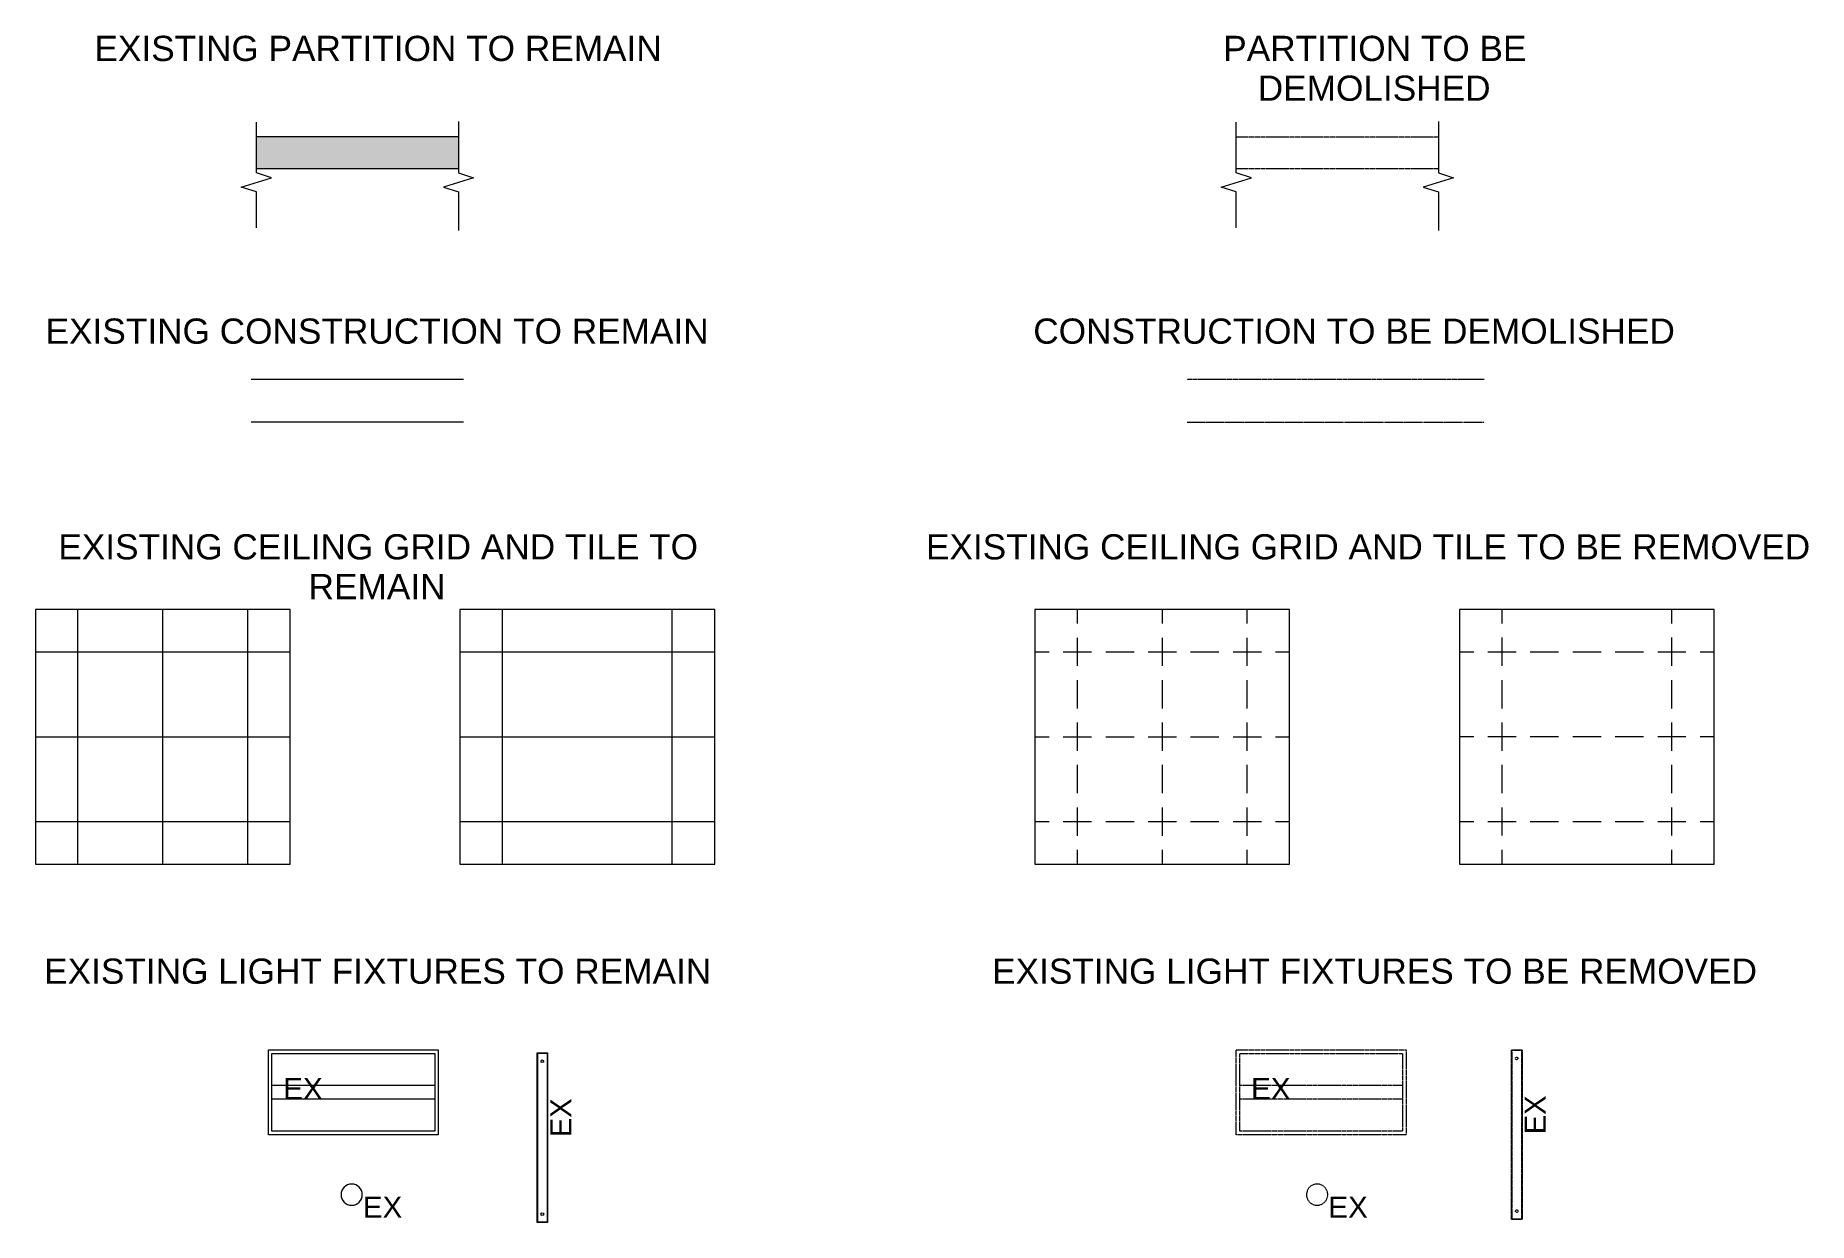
# Model space of a CAD drawing. Header units: inches. Extents: x 81 to 3169, y -541 to 533.
# Drawn here: x 2667 to 3169, y -252 to 83 of the extents above; entities that cross this region are included whole.
import ezdxf

# ---------------------------------------------------------------- set-up
doc = ezdxf.new("R2010")
doc.units = ezdxf.units.IN
doc.header["$MEASUREMENT"] = 0
for name, pattern in [('Demolished', [0.1875, 0.125, -0.0625]), ('Demolished 3_128_', [0.046875, 0.023437, -0.023437]), ('Demolished 3_16_', [0.28125, 0.1875, -0.09375]), ('Hidden 1_16_', [0.09375, 0.0625, -0.03125])]:
    doc.linetypes.add(name, pattern=pattern)
for name, color, linetype, lineweight in [('A-ANNO-NOTE', 131, 'Continuous', 20), ('A-DETL', 90, 'Continuous', 9), ('A-DETL-DEMO', 6, 'Demolished 3_16_', 9), ('A-DETL-GENF', 92, 'Continuous', 9), ('A-DETL-MEDM', 33, 'Continuous', 20), ('A-DETL-THIN', 151, 'Continuous', 9), ('E-LITE-EQPM', 33, 'Demolished', 9), ('G-ANNO-TEXT', 231, 'Continuous', 9)]:
    doc.layers.add(name, color=color, linetype=linetype, lineweight=lineweight)
doc.styles.add('Arial', font='arial.ttf', dxfattribs={"height": 6})
doc.styles.add('Arial_1', font='arial.ttf', dxfattribs={"height": 5.880857})
doc.styles.add('Arial_3', font='arial.ttf', dxfattribs={"height": 7.125})

msp = doc.modelspace()

# ---------------------------------------------------------------- texts
at = {"layer": 'G-ANNO-TEXT', "color": 7, "char_height": 7.125, "attachment_point": 1, "style": 'Arial_3'}
for s, insert, width in [('EXISTING PARTITION TO REMAIN', (2684.17, 83.22), 193.617), ('PARTITION TO BE ', (3003.25, 83.22), 106.959), ('DEMOLISHED', (3013, 71.97), 79.992), ('EXISTING CONSTRUCTION TO REMAIN', (2670.35, 3.27), 226.947), ('CONSTRUCTION TO BE DEMOLISHED', (2949.54, 3.27), 220.281), ('EXISTING CEILING GRID AND TILE TO ', (2673.95, -57.73), 221.493), ('EXISTING CEILING GRID AND TILE TO BE REMOVED', (2919.21, -57.73), 302.697), ('REMAIN', (2744.7, -68.98), 46.965), ('EXISTING LIGHT FIXTURES TO REMAIN', (2669.95, -177.73), 227.856), ('EXISTING LIGHT FIXTURES TO BE REMOVED', (2937.91, -177.73), 262.095)]:
    msp.add_mtext(s, dxfattribs=dict(at, insert=insert, width=width))

# ---------------------------------------------------------------- blocks, each defined once
blk = doc.blocks.new('Family - ___-1150003-_A1002 - Ceiling Demolition Legend')
at = {"layer": 'E-LITE-EQPM', "linetype": 'Continuous', "lineweight": 20}
for p, q in [((141.31, -203.56), (189.31, -203.56)), ((141.31, -227.56), (141.31, -203.56)), ((141.31, -227.56), (141.31, -203.56)), ((141.31, -203.56), (189.31, -203.56)), ((142.31, -226.56), (142.31, -204.56)), ((142.31, -204.56), (188.31, -204.56)), ((188.31, -204.56), (188.31, -226.56)), ((189.31, -203.56), (189.31, -227.56)), ((189.31, -203.56), (189.31, -227.56)), ((188.31, -213.65), (142.31, -213.65)), ((188.31, -217.48), (142.31, -217.48)), ((189.31, -227.56), (141.31, -227.56)), ((189.31, -227.56), (141.31, -227.56)), ((188.31, -226.56), (142.31, -226.56))]:
    blk.add_line(p, q, dxfattribs=at)
at = {"layer": 'A-ANNO-NOTE', "lineweight": 9, "insert": (145.47, -211.52), "char_height": 6, "width": 13.3693, "attachment_point": 1, "line_spacing_factor": 0.941778, "style": 'Arial'}
blk.add_mtext('EX', dxfattribs=at)
blk = doc.blocks.new('Family - ___-1150127-_A1002 - Ceiling Demolition Legend')
at = {"layer": 'E-LITE-EQPM', "linetype": 'Continuous', "lineweight": 20}
for start, end in [(0, 180), (180, 0)]:
    blk.add_arc((164.82, -244.49), 3, start, end, dxfattribs=at)
at = {"layer": 'A-ANNO-NOTE', "lineweight": 9, "insert": (167.97, -245.03), "char_height": 6, "width": 13.3693, "attachment_point": 1, "line_spacing_factor": 0.941778, "style": 'Arial'}
blk.add_mtext('EX', dxfattribs=at)
blk = doc.blocks.new('Family - ___-1150187-_A1002 - Ceiling Demolition Legend')
at = {"layer": 'E-LITE-EQPM', "linetype": 'Continuous', "lineweight": 20}
for p, q in [((217.23, -204.39), (220.23, -204.39)), ((217.23, -252.39), (217.23, -204.39)), ((220.16, -204.59), (217.32, -204.59)), ((217.32, -204.59), (217.32, -252.19)), ((220.16, -252.19), (220.16, -204.59)), ((220.23, -204.39), (220.23, -252.39)), ((220.23, -252.39), (217.23, -252.39)), ((217.32, -252.19), (220.16, -252.19))]:
    blk.add_line(p, q, dxfattribs=at)
for centre, radius in [((218.73, -206.79), 0.378), ((218.73, -249.99), 0.379)]:
    blk.add_circle(centre, radius, dxfattribs=at)
at = {"layer": 'A-ANNO-NOTE', "lineweight": 9, "insert": (221.01, -228.23), "char_height": 5.881, "width": 13.104, "attachment_point": 1, "rotation": 90, "line_spacing_factor": 0.941778, "style": 'Arial_1'}
blk.add_mtext('EX', dxfattribs=at)
blk = doc.blocks.new('Break Line - Break Line-1149479-_A1002 - Ceiling Demolition Legend')
at = {"layer": 'A-DETL-MEDM'}
for p, q in [((137.89, 44.45), (137.89, 58.84)), ((133.62, 40.4), (142.16, 43.1)), ((137.89, 39.05), (133.62, 40.4)), ((142.16, 43.1), (137.89, 44.45)), ((137.89, 28.89), (137.89, 39.05))]:
    blk.add_line(p, q, dxfattribs=at)
blk = doc.blocks.new('Break Line - Break Line-1149617-_A1002 - Ceiling Demolition Legend')
at = {"layer": 'A-DETL-MEDM'}
for p, q in [((195.02, 58.95), (195.02, 44.45)), ((199.28, 43.1), (190.75, 40.4)), ((190.75, 40.4), (195.02, 39.05)), ((195.02, 44.45), (199.28, 43.1)), ((195.02, 39.05), (195.02, 28.18))]:
    blk.add_line(p, q, dxfattribs=at)
blk = doc.blocks.new('Family - ___-1150062-_A1002 - Ceiling Demolition Legend')
at = {"layer": 'E-LITE-EQPM', "linetype": 'Demolished 3_128_'}
for p, q in [((414.89, -203.56), (462.89, -203.56)), ((414.89, -227.56), (414.89, -203.56)), ((414.89, -227.56), (414.89, -203.56)), ((414.89, -203.56), (462.89, -203.56)), ((415.89, -226.56), (415.89, -204.56)), ((415.89, -204.56), (461.89, -204.56)), ((461.89, -204.56), (461.89, -226.56)), ((462.89, -203.56), (462.89, -227.56)), ((462.89, -203.56), (462.89, -227.56)), ((461.89, -213.65), (415.89, -213.65)), ((461.89, -217.48), (415.89, -217.48)), ((462.89, -227.56), (414.89, -227.56)), ((462.89, -227.56), (414.89, -227.56)), ((461.89, -226.56), (415.89, -226.56))]:
    blk.add_line(p, q, dxfattribs=at)
at = {"layer": 'A-ANNO-NOTE', "linetype": 'Demolished 3_128_', "lineweight": 9, "insert": (419.05, -211.52), "char_height": 6, "width": 13.3693, "attachment_point": 1, "line_spacing_factor": 0.941778, "style": 'Arial'}
blk.add_mtext('EX', dxfattribs=at)
blk = doc.blocks.new('Family - ___-1150147-_A1002 - Ceiling Demolition Legend')
at = {"layer": 'E-LITE-EQPM', "linetype": 'Demolished 3_128_'}
for start, end in [(0, 180), (180, 0)]:
    blk.add_arc((437.74, -244.49), 3, start, end, dxfattribs=at)
at = {"layer": 'A-ANNO-NOTE', "linetype": 'Demolished 3_128_', "lineweight": 9, "insert": (440.9, -245.03), "char_height": 6, "width": 13.3693, "attachment_point": 1, "line_spacing_factor": 0.941778, "style": 'Arial'}
blk.add_mtext('EX', dxfattribs=at)
blk = doc.blocks.new('Family - ___-1150208-_A1002 - Ceiling Demolition Legend')
at = {"layer": 'E-LITE-EQPM', "linetype": 'Demolished 3_128_'}
for p, q in [((492.66, -203.56), (495.66, -203.56)), ((492.66, -251.56), (492.66, -203.56)), ((495.58, -203.76), (492.74, -203.76)), ((492.74, -203.76), (492.74, -251.36)), ((495.58, -251.36), (495.58, -203.76)), ((495.66, -203.56), (495.66, -251.56)), ((495.66, -251.56), (492.66, -251.56)), ((492.74, -251.36), (495.58, -251.36))]:
    blk.add_line(p, q, dxfattribs=at)
for centre, radius in [((494.16, -205.96), 0.378), ((494.16, -249.16), 0.379)]:
    blk.add_circle(centre, radius, dxfattribs=at)
at = {"layer": 'A-ANNO-NOTE', "linetype": 'Demolished 3_128_', "lineweight": 9, "insert": (496.43, -227.41), "char_height": 5.881, "width": 13.104, "attachment_point": 1, "rotation": 90, "line_spacing_factor": 0.941778, "style": 'Arial_1'}
blk.add_mtext('EX', dxfattribs=at)

# ---------------------------------------------------------------- hatches: boundary and pattern name
at = {"layer": 'A-DETL-GENF'}
msp.add_hatch(color=55, dxfattribs=at).paths.add_polyline_path([(2787.05, 45.69), (2787.05, 54.65), (2729.93, 54.65), (2729.93, 45.69), (2781.35, 45.69)], flags=0)
h = msp.add_hatch(dxfattribs=at)
h.set_pattern_fill('FP_3', style=0, pattern_type=2)
h.set_pattern_definition([(0, (2559.493, -19.01), (0, 24), []), (90, (2559.493, -19.01), (-24, 1e-15), [])])
h.paths.add_polyline_path([(2667.49, -151.01), (2739.49, -151.01), (2739.49, -79.01), (2667.49, -79.01)], flags=0)
h = msp.add_hatch(dxfattribs=at)
h.set_pattern_fill('FP_5', style=0, pattern_type=2)
h.set_pattern_definition([(0, (2703.493, -19.01), (0, 24), []), (90, (2703.493, -19.01), (-48, 3e-15), [])])
h.paths.add_polyline_path([(2789.27, -151.01), (2859.49, -151.01), (2859.49, -79.01), (2787.49, -79.01), (2787.49, -151.01)], flags=0)
h = msp.add_hatch(dxfattribs=at)
h.set_pattern_fill('FP_4', color=43, style=0, pattern_type=2)
h.set_pattern_definition([(0, (2842.01, -19.01), (24, 24), [4, -4, 8, -4, -4]), (0, (2842.01, -19.01), (24, 24), [-20, 4, 0]), (90, (2842.01, -19.01), (-24, 24), [4, -4, 8, -4, -4]), (90, (2842.01, -19.01), (-24, 24), [-20, 4, 0])])
h.paths.add_polyline_path([(3022.01, -151.01), (3022.01, -79.01), (2950.01, -79.01), (2950.01, -151.01), (3006.93, -151.01)], flags=0)
h = msp.add_hatch(dxfattribs=at)
h.set_pattern_fill('FP_6', color=43, style=0, pattern_type=2)
h.set_pattern_definition([(0, (2938.01, -19.01), (48, 24), [4, -4, 8, -4, -40]), (0, (2938.01, -19.01), (48, 24), [-20, 8, -4, 8, -4, -16]), (0, (2938.01, -19.01), (48, 24), [-44, 8, -4, 4, 0]), (90, (2938.01, -19.01), (-48, 24), [4, -4, 8, -4, -4]), (90, (2938.01, -19.01), (-48, 24), [-20, 4, 0])])
h.paths.add_polyline_path([(3142.01, -151.01), (3142.01, -79.01), (3070.01, -79.01), (3070.01, -151.01)], flags=0)

# ---------------------------------------------------------------- linework, layer by layer
at = {"layer": 'A-DETL', "linetype": 'Hidden 1_16_', "lineweight": 20}
for p, q in [((3006.93, 54.65), (3064.05, 54.65)), ((3006.93, 45.69), (3064.05, 45.69))]:
    msp.add_line(p, q, dxfattribs=at)
at = {"layer": 'A-DETL', "linetype": 'Demolished 3_128_'}
msp.add_line((3077.01, -14.01), (2993.01, -14.01), dxfattribs=at)
at = {"layer": 'A-DETL-DEMO'}
msp.add_line((2993.01, -26.01), (3077.01, -26.01), dxfattribs=at)
at = {"layer": 'A-DETL-MEDM'}
for p, q in [((2787.05, 54.65), (2729.93, 54.65)), ((2729.93, 45.69), (2787.05, 45.69)), ((2788.49, -26.01), (2728.49, -26.01)), ((2739.49, -79.01), (2667.49, -79.01)), ((2667.49, -79.01), (2667.49, -151.01)), ((2739.49, -151.01), (2739.49, -79.01)), ((2859.49, -79.01), (2787.49, -79.01)), ((2787.49, -79.01), (2787.49, -151.01)), ((2859.49, -151.01), (2859.49, -79.01)), ((3022.01, -79.01), (2950.01, -79.01)), ((2950.01, -79.01), (2950.01, -151.01)), ((3022.01, -151.01), (3022.01, -79.01)), ((3142.01, -79.01), (3070.01, -79.01)), ((3070.01, -79.01), (3070.01, -151.01)), ((3142.01, -151.01), (3142.01, -79.01)), ((2667.49, -151.01), (2739.49, -151.01)), ((2787.49, -151.01), (2859.49, -151.01)), ((2950.01, -151.01), (3022.01, -151.01)), ((3070.01, -151.01), (3142.01, -151.01))]:
    msp.add_line(p, q, dxfattribs=at)
at = {"layer": 'A-DETL-THIN'}
msp.add_line((2788.49, -14.01), (2728.49, -14.01), dxfattribs=at)

# ---------------------------------------------------------------- block references
at = {"lineweight": 9}
for name in ['Family - ___-1150003-_A1002 - Ceiling Demolition Legend', 'Family - ___-1150187-_A1002 - Ceiling Demolition Legend', 'Family - ___-1150127-_A1002 - Ceiling Demolition Legend']:
    msp.add_blockref(name, (2592.04, 0), dxfattribs=at)
at = {"linetype": 'Demolished 3_128_', "lineweight": 9}
for name in ['Family - ___-1150062-_A1002 - Ceiling Demolition Legend', 'Family - ___-1150208-_A1002 - Ceiling Demolition Legend', 'Family - ___-1150147-_A1002 - Ceiling Demolition Legend']:
    msp.add_blockref(name, (2592.04, 0), dxfattribs=at)
at = {"layer": 'A-DETL-GENF'}
for name, p in [('Break Line - Break Line-1149479-_A1002 - Ceiling Demolition Legend', (2592.04, 0)), ('Break Line - Break Line-1149617-_A1002 - Ceiling Demolition Legend', (2592.04, 0)), ('Break Line - Break Line-1149479-_A1002 - Ceiling Demolition Legend', (2869.04, 0)), ('Break Line - Break Line-1149617-_A1002 - Ceiling Demolition Legend', (2869.04, 0))]:
    msp.add_blockref(name, p, dxfattribs=at)

msp.set_redraw_order([(e.dxf.handle, doc.entitydb.next_handle()) for e in msp.query("TEXT MTEXT ATTDEF DIMENSION ARC_DIMENSION")])  # texts and dimensions are drawn at this point

doc.saveas('drawing.dxf')
